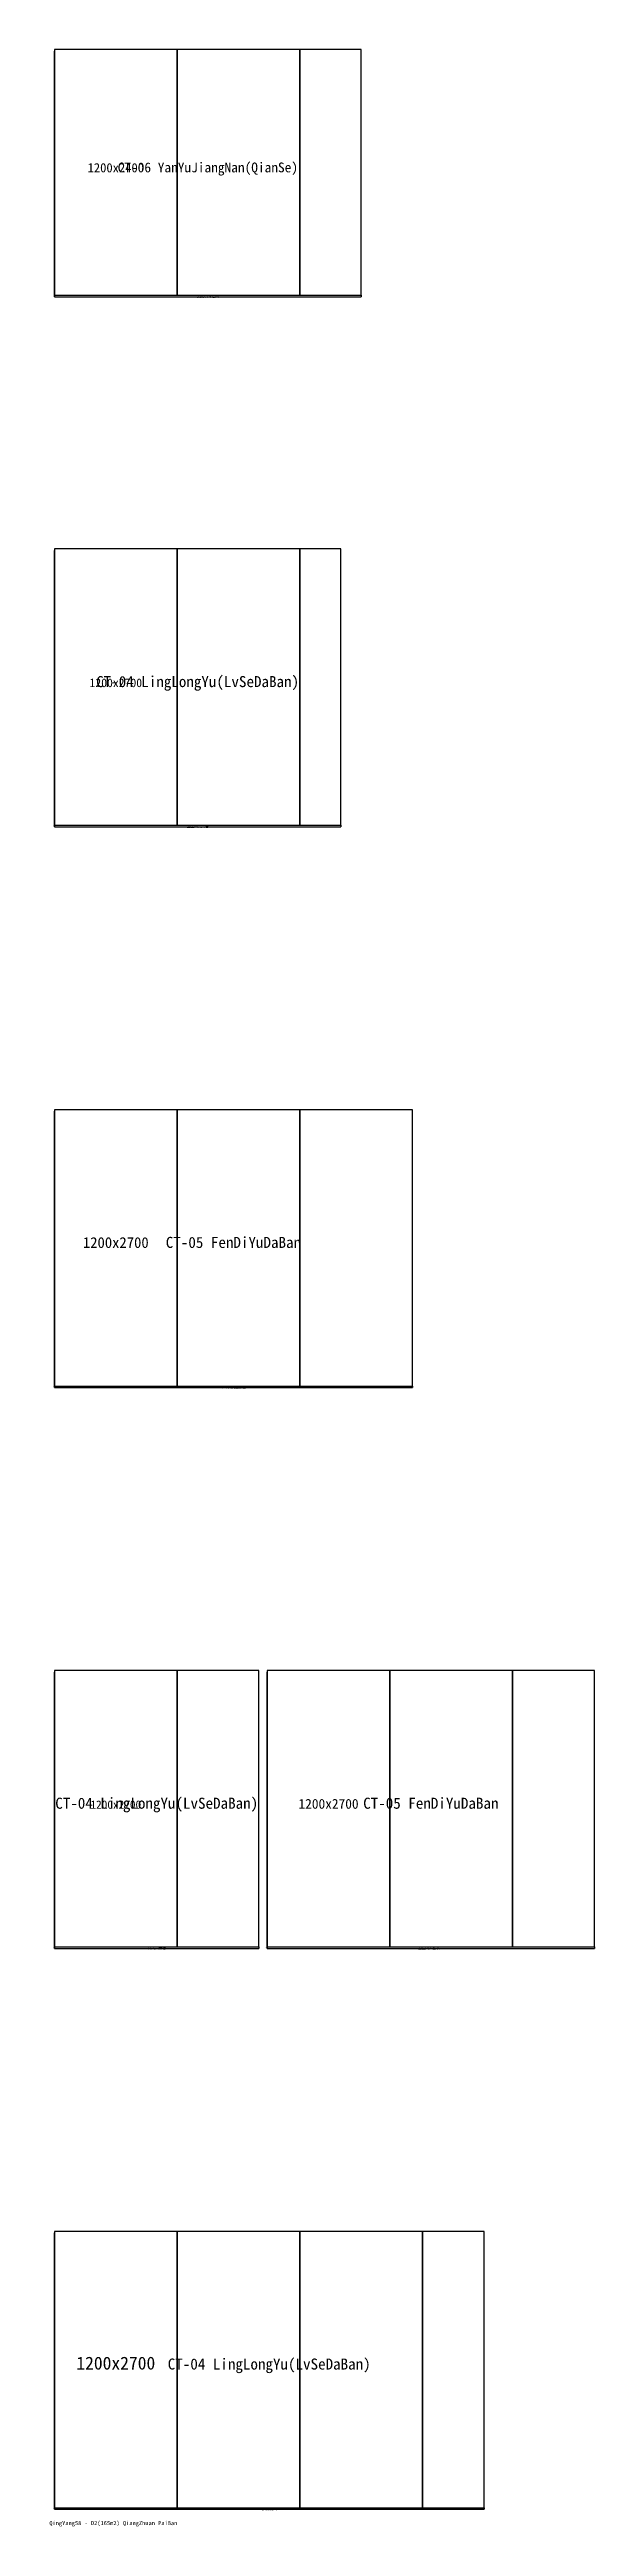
# Model space of a CAD drawing. Header units: millimetres. Extents: x 52 to 5380, y -63 to 24140.
import ezdxf
from ezdxf.enums import TextEntityAlignment as Align

# ---------------------------------------------------------------- set-up
doc = ezdxf.new("R2010")
doc.units = ezdxf.units.MM
for name, color, linetype in [('DIM', 3, 'CONTINUOUS'), ('TEXT', 7, 'CONTINUOUS'), ('TILE', 5, 'CONTINUOUS'), ('TILE_CUT', 2, 'Continuous'), ('TITLE', 6, 'CONTINUOUS'), ('WALL', 7, 'CONTINUOUS')]:
    doc.layers.add(name, color=color, linetype=linetype)

msp = doc.modelspace()

# ---------------------------------------------------------------- linework, layer by layer
at = {"layer": 'DIM'}
for p, q in [((100, 24140), (100, 24125)), ((100, 21725), (100, 24125)), ((100, 21740), (100, 21725)), ((100, 21740), (100, 21725)), ((100, 21725), (3100, 21725)), ((3100, 21740), (3100, 21725)), ((100, 19260), (100, 19245)), ((100, 16545), (100, 19245)), ((100, 16560), (100, 16545)), ((100, 16560), (100, 16545)), ((100, 16545), (2900, 16545)), ((2900, 16560), (2900, 16545)), ((100, 13780), (100, 13765)), ((100, 11065), (100, 13765)), ((100, 11080), (100, 11065)), ((100, 11080), (100, 11065)), ((100, 11065), (3600, 11065)), ((3600, 11080), (3600, 11065)), ((100, 8300), (100, 8285)), ((100, 5585), (100, 8285)), ((2180, 8300), (2180, 8285)), ((2180, 5585), (2180, 8285)), ((100, 5600), (100, 5585)), ((100, 5600), (100, 5585)), ((100, 5585), (2100, 5585)), ((2100, 5600), (2100, 5585)), ((2180, 5600), (2180, 5585)), ((2180, 5600), (2180, 5585)), ((2180, 5585), (5380, 5585)), ((5380, 5600), (5380, 5585)), ((100, 2820), (100, 2805)), ((100, 105), (100, 2805)), ((100, 120), (100, 105)), ((100, 120), (100, 105)), ((100, 105), (4300, 105)), ((4300, 120), (4300, 105))]:
    msp.add_line(p, q, dxfattribs=at)
at = {"layer": 'TILE'}
for points in [[(100, 21740), (1300, 21740), (1300, 24140), (100, 24140), (100, 21740)], [(1300, 21740), (2500, 21740), (2500, 24140), (1300, 24140), (1300, 21740)], [(100, 16560), (1300, 16560), (1300, 19260), (100, 19260), (100, 16560)], [(1300, 16560), (2500, 16560), (2500, 19260), (1300, 19260), (1300, 16560)], [(100, 11080), (1300, 11080), (1300, 13780), (100, 13780), (100, 11080)], [(1300, 11080), (2500, 11080), (2500, 13780), (1300, 13780), (1300, 11080)], [(100, 5600), (1300, 5600), (1300, 8300), (100, 8300), (100, 5600)], [(2180, 5600), (3380, 5600), (3380, 8300), (2180, 8300), (2180, 5600)], [(3380, 5600), (4580, 5600), (4580, 8300), (3380, 8300), (3380, 5600)], [(100, 120), (1300, 120), (1300, 2820), (100, 2820), (100, 120)], [(1300, 120), (2500, 120), (2500, 2820), (1300, 2820), (1300, 120)], [(2500, 120), (3700, 120), (3700, 2820), (2500, 2820), (2500, 120)]]:
    msp.add_lwpolyline(points, close=True, dxfattribs=at)
at = {"layer": 'TILE_CUT'}
for points in [[(2500, 21740), (3100, 21740), (3100, 24140), (2500, 24140), (2500, 21740)], [(2500, 16560), (2900, 16560), (2900, 19260), (2500, 19260), (2500, 16560)], [(2500, 11080), (3600, 11080), (3600, 13780), (2500, 13780), (2500, 11080)], [(1300, 5600), (2100, 5600), (2100, 8300), (1300, 8300), (1300, 5600)], [(4580, 5600), (5380, 5600), (5380, 8300), (4580, 8300), (4580, 5600)], [(3700, 120), (4300, 120), (4300, 2820), (3700, 2820), (3700, 120)]]:
    msp.add_lwpolyline(points, close=True, dxfattribs=at)
at = {"layer": 'WALL', "color": 7}
for points in [[(100, 21740), (3100, 21740), (3100, 24140), (100, 24140), (100, 21740)], [(100, 16560), (2900, 16560), (2900, 19260), (100, 19260), (100, 16560)], [(100, 11080), (3600, 11080), (3600, 13780), (100, 13780), (100, 11080)], [(100, 5600), (2100, 5600), (2100, 8300), (100, 8300), (100, 5600)], [(2180, 5600), (5380, 5600), (5380, 8300), (2180, 8300), (2180, 5600)], [(100, 120), (4300, 120), (4300, 2820), (100, 2820), (100, 120)]]:
    msp.add_lwpolyline(points, close=True, dxfattribs=at)

# ---------------------------------------------------------------- texts
at = {"layer": 'DIM'}
for s, height, p in [('1200x2400', 90, (700, 22940)), ('2400mm', 6, (100, 21734)), ('3000mm', 6, (1600, 21734)), ('1200x2700', 84, (700, 17910)), ('2700mm', 6, (100, 16554)), ('2800mm', 6, (1500, 16554)), ('1200x2700', 105, (700, 12430)), ('2700mm', 6, (100, 11074)), ('3500mm', 6, (1850, 11074)), ('1200x2700', 81, (700, 6950)), ('1200x2700', 96, (2780, 6950)), ('2700mm', 6, (100, 5594)), ('2000mm', 6, (1100, 5594)), ('2700mm', 6, (2180, 5594)), ('3200mm', 6, (3780, 5594)), ('1200x2700', 126, (700, 1470)), ('2700mm', 6, (100, 114)), ('4200mm', 6, (2200, 114))]:
    msp.add_text(s, height=height, dxfattribs=at).set_placement(p, align=Align.CENTER)
at = {"layer": 'TEXT'}
for s, height, p in [('CT-06 YanYuJiangNan(QianSe)', 96, (1600, 22940)), ('厨房台面墙面', 25, (1600, 21715)), ('CT-04 LingLongYu(LvSeDaBan)', 108, (1500, 17910)), ('卫生间背景墙', 25, (1500, 16535)), ('CT-05 FenDiYuDaBan', 108, (1850, 12430)), ('卫生间大面积二', 25, (1850, 11055)), ('CT-04 LingLongYu(LvSeDaBan)', 108, (1100, 6950)), ('CT-05 FenDiYuDaBan', 108, (3780, 6950)), ('玄关背景墙', 25, (1100, 5575)), ('卫生间大面积一', 25, (3780, 5575)), ('CT-04 LingLongYu(LvSeDaBan)', 108, (2200, 1470)), ('电视背景墙', 25, (2200, 95))]:
    msp.add_text(s, height=height, dxfattribs=at).set_placement(p, align=Align.CENTER)
at = {"layer": 'TITLE'}
msp.add_text('QingYang58 - D2(165m2) QiangZhuan PaiBan', height=40, dxfattribs=at).set_placement((50, -50))

doc.saveas('drawing.dxf')
